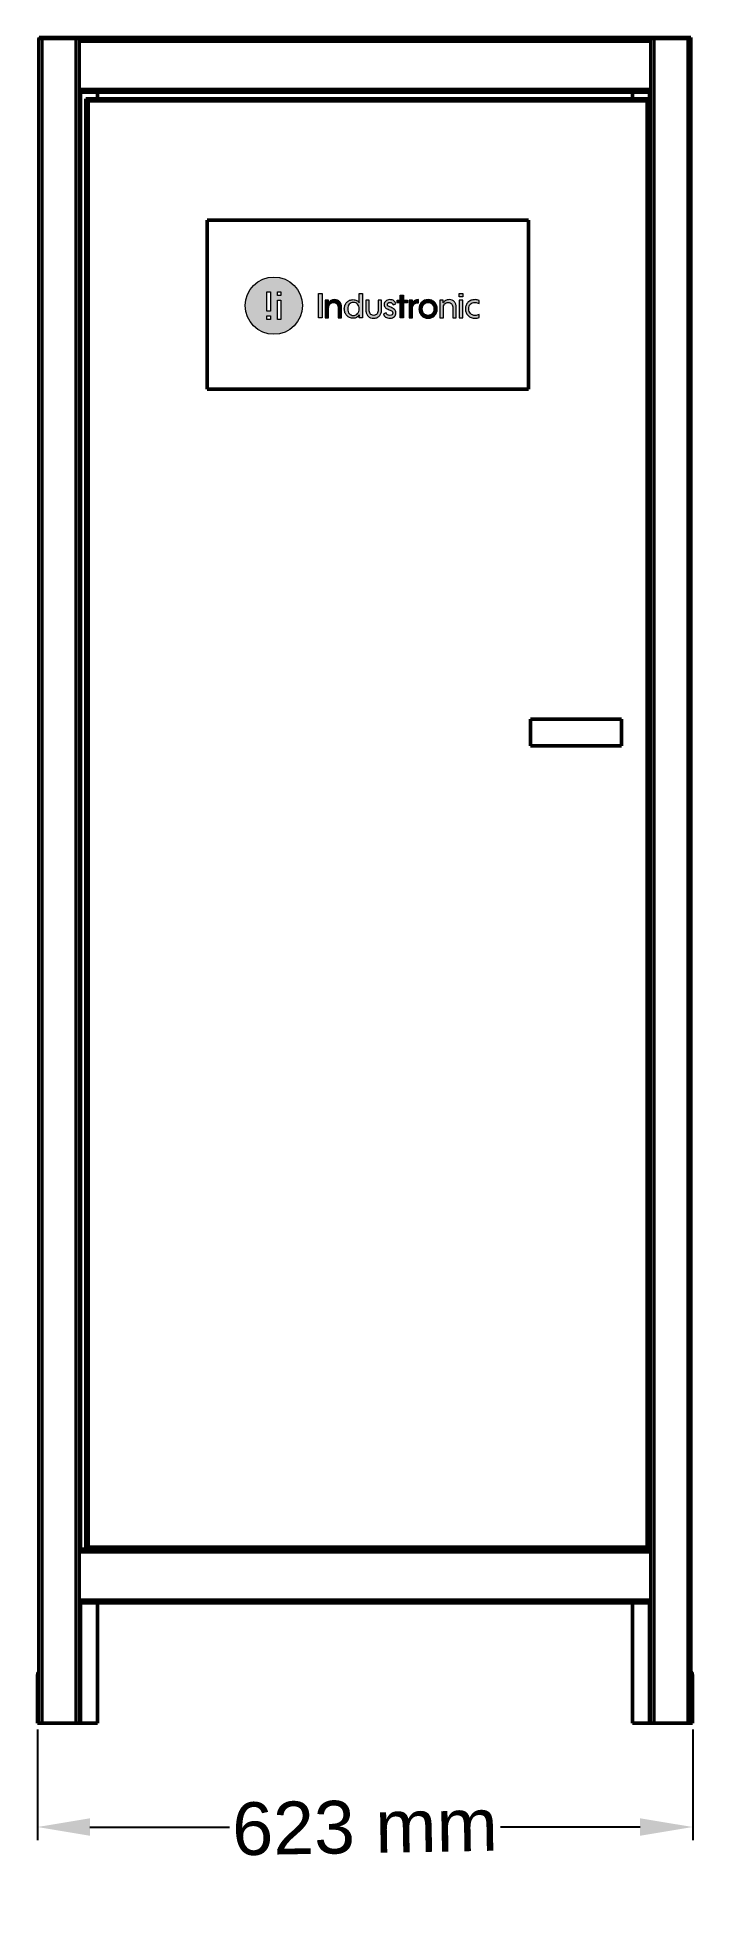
# Model space of a CAD drawing. Header units: millimetres. Extents: x 0 to 62, y -17 to 160.
import ezdxf

# ---------------------------------------------------------------- set-up
doc = ezdxf.new("R2010")
doc.units = ezdxf.units.MM
doc.layers.add('Visible (ANSI)', color=7, linetype='Continuous', lineweight=50)
doc.layers.add('Visible Narrow (ANSI)', color=7, linetype='Continuous', lineweight=35)
doc.styles.get("Standard").update_dxf_attribs({"font": 'arial.ttf'})
doc.dimstyles.new('ISO-25', dxfattribs={"dimtxt": 2.5, "dimasz": 2.5, "dimexe": 1.25, "dimexo": 0.625, "dimtad": 1, "dimtxsty": 'Standard', "dimcen": 2.5, "dimadec": 0, "dimazin": 0, "dimtfac": 1, "dimtmove": 0, "dimatfit": 3, "dimfxl": 1, "dimarcsym": 0})

msp = doc.modelspace()

# ---------------------------------------------------------------- blocks, each defined once
blk = doc.blocks.new('*D3')
at = {"color": 0, "lineweight": -2, "transparency": 16777216}
for p, q in [((0, -0.62), (0, -11.12)), ((62.27, -0.62), (62.27, -11.12)), ((5, -9.87), (18.25, -9.87)), ((57.27, -9.87), (44.02, -9.87))]:
    blk.add_line(p, q, dxfattribs=at)
at = {"color": 0, "transparency": 16777216}
for points in [[(5, -9.04), (5, -10.7), (0, -9.87)], [(57.27, -9.04), (57.27, -10.7), (62.27, -9.87)]]:
    blk.add_solid(points, dxfattribs=at)
at = {"layer": 'Defpoints', "color": 0, "transparency": 16777216}
for p in [(0, 0), (62.27, 0), (62.27, -9.87)]:
    blk.add_point(p, dxfattribs=at)
at = {"color": 0, "transparency": 16777216, "insert": (31.13, -9.87), "char_height": 5, "attachment_point": 5, "rotation": 1}
blk.add_mtext('623 mm', dxfattribs=at)

# ---------------------------------------------------------------- dimensions: what is measured, and where the dimension line sits
dim = msp.add_linear_dim(base=(62.267, -9.871), p1=(0, 0), p2=(62.267, 0), text='623 mm', dimstyle='ISO-25', override={"dimtxt": 5, "dimasz": 5, "dimdle": 1})
dim.commit()
dim.dimension.update_dxf_attribs({"geometry": '*D3', "text_midpoint": (31.134, -9.871), "text_rotation": 1})

# ---------------------------------------------------------------- hatches: boundary and pattern name
at = {"linetype": 'ByBlock', "lineweight": 18}
h = msp.add_hatch(color=0, dxfattribs=at)
h.dxf.hatch_style = 1
edge = h.paths.add_edge_path()
edge.add_spline(control_points=[(22.475, 137.255), (20.975, 137.255), (19.759, 136.039), (19.759, 134.538), (19.759, 133.038), (20.975, 131.821), (22.475, 131.821), (23.977, 131.821), (25.193, 133.038), (25.193, 134.538), (25.193, 136.039), (23.977, 137.255), (22.475, 137.255)], knot_values=[0, 0, 0, 0, 1, 1, 1, 2, 2, 2, 3, 3, 3, 4, 4, 4, 4], degree=3, periodic=0)
h.paths.add_polyline_path([(23.134, 135.515), (22.805, 135.515), (22.805, 135.844), (23.134, 135.844)], flags=16)
h.paths.add_polyline_path([(23.134, 133.232), (22.805, 133.232), (22.805, 135.071), (23.134, 135.071)], flags=16)
h.paths.add_polyline_path([(22.148, 134.005), (21.819, 134.005), (21.819, 135.844), (22.148, 135.844)], flags=16)
h.paths.add_polyline_path([(22.148, 133.232), (21.819, 133.232), (21.819, 133.561), (22.148, 133.561)], flags=16)
h = msp.add_hatch(color=0, dxfattribs=at)
h.dxf.hatch_style = 1
h.paths.add_polyline_path([(26.719, 133.376), (27.049, 133.376), (27.049, 135.701), (26.719, 135.701)])
h = msp.add_hatch(color=0, dxfattribs=at)
h.dxf.hatch_style = 1
edge = h.paths.add_edge_path()
edge.add_spline(control_points=[(27.681, 133.987), (27.681, 134.144), (27.681, 134.27), (27.681, 134.27), (27.681, 134.449), (27.72, 134.588), (27.796, 134.688)], knot_values=[17, 17, 17, 17, 17.3750225, 17.3750225, 17.3750225, 18.3750225, 18.3750225, 18.3750225, 18.3750225], degree=3, periodic=0)
edge.add_spline(control_points=[(27.796, 134.688), (27.872, 134.789), (27.987, 134.839), (28.14, 134.839)], knot_values=[16, 16, 16, 16, 17, 17, 17, 17], degree=3, periodic=0)
edge.add_spline(control_points=[(28.14, 134.839), (28.22, 134.839), (28.287, 134.824), (28.342, 134.797)], knot_values=[15, 15, 15, 15, 16, 16, 16, 16], degree=3, periodic=0)
edge.add_spline(control_points=[(28.342, 134.797), (28.397, 134.768), (28.441, 134.73), (28.476, 134.682)], knot_values=[14, 14, 14, 14, 15, 15, 15, 15], degree=3, periodic=0)
edge.add_spline(control_points=[(28.476, 134.682), (28.511, 134.633), (28.536, 134.577), (28.552, 134.512)], knot_values=[13, 13, 13, 13, 14, 14, 14, 14], degree=3, periodic=0)
edge.add_spline(control_points=[(28.552, 134.512), (28.568, 134.448), (28.576, 134.378), (28.576, 134.305)], knot_values=[12, 12, 12, 12, 13, 13, 13, 13], degree=3, periodic=0)
edge.add_spline(control_points=[(28.576, 134.305), (28.576, 134.305), (28.576, 133.375), (28.576, 133.375), (28.576, 133.375), (28.576, 133.375), (28.576, 133.375)], knot_values=[10.99999, 10.99999, 10.99999, 10.99999, 11.99999, 11.99999, 11.99999, 12, 12, 12, 12], degree=3, periodic=0)
edge.add_spline(control_points=[(28.576, 133.375), (28.576, 133.375), (28.896, 133.375), (28.896, 133.375)], knot_values=[10.00001, 10.00001, 10.00001, 10.00001, 10.99999, 10.99999, 10.99999, 10.99999], degree=3, periodic=0)
edge.add_spline(control_points=[(28.896, 133.375), (28.896, 133.375), (28.896, 134.37), (28.896, 134.37)], knot_values=[9.00001, 9.00001, 9.00001, 9.00001, 9.99999, 9.99999, 9.99999, 9.99999], degree=3, periodic=0)
edge.add_spline(control_points=[(28.896, 134.37), (28.896, 134.476), (28.883, 134.574), (28.857, 134.664)], knot_values=[8, 8, 8, 8, 9, 9, 9, 9], degree=3, periodic=0)
edge.add_spline(control_points=[(28.857, 134.664), (28.831, 134.754), (28.791, 134.833), (28.737, 134.898)], knot_values=[7, 7, 7, 7, 8, 8, 8, 8], degree=3, periodic=0)
edge.add_spline(control_points=[(28.737, 134.898), (28.684, 134.964), (28.615, 135.015), (28.532, 135.052)], knot_values=[6, 6, 6, 6, 7, 7, 7, 7], degree=3, periodic=0)
edge.add_spline(control_points=[(28.532, 135.052), (28.449, 135.088), (28.352, 135.107), (28.24, 135.107)], knot_values=[5, 5, 5, 5, 6, 6, 6, 6], degree=3, periodic=0)
edge.add_spline(control_points=[(28.24, 135.107), (28.102, 135.107), (27.989, 135.08), (27.901, 135.029)], knot_values=[4, 4, 4, 4, 5, 5, 5, 5], degree=3, periodic=0)
edge.add_spline(control_points=[(27.901, 135.029), (27.813, 134.977), (27.741, 134.907), (27.685, 134.816)], knot_values=[3, 3, 3, 3, 4, 4, 4, 4], degree=3, periodic=0)
edge.add_spline(control_points=[(27.675, 134.816), (27.675, 134.816), (27.675, 135.071), (27.675, 135.071), (27.675, 135.071), (27.675, 135.071), (27.675, 135.071)], knot_values=[0.99999, 0.99999, 0.99999, 0.99999, 1.99998, 1.99998, 1.99998, 1.99999, 1.99999, 1.99999, 1.99999], degree=3, periodic=0)
edge.add_spline(control_points=[(27.675, 135.071), (27.675, 135.071), (27.361, 135.071), (27.361, 135.071)], knot_values=[0.00001, 0.00001, 0.00001, 0.00001, 0.99999, 0.99999, 0.99999, 0.99999], degree=3, periodic=0)
edge.add_spline(control_points=[(27.361, 135.071), (27.361, 135.071), (27.361, 134.833), (27.361, 134.535)], knot_values=[20.6249775, 20.6249775, 20.6249775, 20.6249775, 21, 21, 21, 21], degree=3, periodic=0)
edge.add_spline(control_points=[(27.361, 134.535), (27.361, 134.237), (27.361, 133.879), (27.361, 133.64)], knot_values=[20.249985, 20.249985, 20.249985, 20.249985, 20.6249775, 20.6249775, 20.6249775, 20.6249775], degree=3, periodic=0)
edge.add_spline(control_points=[(27.361, 133.64), (27.361, 133.581), (27.361, 133.529), (27.361, 133.487)], knot_values=[20.1562369, 20.1562369, 20.1562369, 20.1562369, 20.249985, 20.249985, 20.249985, 20.249985], degree=3, periodic=0)
edge.add_spline(control_points=[(27.361, 133.487), (27.361, 133.445), (27.361, 133.413), (27.361, 133.394)], knot_values=[20.0624887, 20.0624887, 20.0624887, 20.0624887, 20.1562369, 20.1562369, 20.1562369, 20.1562369], degree=3, periodic=0)
edge.add_spline(control_points=[(27.361, 133.375), (27.361, 133.375), (27.361, 133.375), (27.361, 133.375), (27.361, 133.375), (27.361, 133.375), (27.361, 133.375)], knot_values=[19.9980369, 19.9980369, 19.9980369, 19.9980369, 20.0004682, 20.0004682, 20.0004682, 20.0024314, 20.0024314, 20.0024314, 20.0024314], degree=3, periodic=0)
edge.add_spline(control_points=[(27.375, 133.375), (27.388, 133.375), (27.41, 133.375), (27.435, 133.375)], knot_values=[19.6874962, 19.6874962, 19.6874962, 19.6874962, 19.8749925, 19.8749925, 19.8749925, 19.8749925], degree=3, periodic=0)
edge.add_spline(control_points=[(27.435, 133.375), (27.461, 133.375), (27.491, 133.375), (27.521, 133.375)], knot_values=[19.5, 19.5, 19.5, 19.5, 19.6874962, 19.6874962, 19.6874962, 19.6874962], degree=3, periodic=0)
edge.add_spline(control_points=[(27.521, 133.375), (27.551, 133.375), (27.581, 133.375), (27.607, 133.375)], knot_values=[19.3125038, 19.3125038, 19.3125038, 19.3125038, 19.5, 19.5, 19.5, 19.5], degree=3, periodic=0)
edge.add_spline(control_points=[(27.607, 133.375), (27.633, 133.375), (27.655, 133.375), (27.668, 133.375)], knot_values=[19.1250075, 19.1250075, 19.1250075, 19.1250075, 19.3125038, 19.3125038, 19.3125038, 19.3125038], degree=3, periodic=0)
edge.add_spline(control_points=[(27.681, 133.375), (27.681, 133.375), (27.681, 133.375), (27.681, 133.375), (27.681, 133.375), (27.681, 133.375), (27.681, 133.375)], knot_values=[18.9990334, 18.9990334, 18.9990334, 18.9990334, 19.0039261, 19.0039261, 19.0039261, 19.0048927, 19.0048927, 19.0048927, 19.0048927], degree=3, periodic=0)
edge.add_spline(control_points=[(27.681, 133.385), (27.681, 133.395), (27.681, 133.412), (27.681, 133.434)], knot_values=[18.8437631, 18.8437631, 18.8437631, 18.8437631, 18.9375112, 18.9375112, 18.9375112, 18.9375112], degree=3, periodic=0)
edge.add_spline(control_points=[(27.681, 133.434), (27.681, 133.456), (27.681, 133.484), (27.681, 133.515)], knot_values=[18.750015, 18.750015, 18.750015, 18.750015, 18.8437631, 18.8437631, 18.8437631, 18.8437631], degree=3, periodic=0)
edge.add_spline(control_points=[(27.681, 133.515), (27.681, 133.641), (27.681, 133.83), (27.681, 133.987)], knot_values=[18.3750225, 18.3750225, 18.3750225, 18.3750225, 18.750015, 18.750015, 18.750015, 18.750015], degree=3, periodic=0)
h = msp.add_hatch(color=0, dxfattribs=at)
h.dxf.hatch_style = 1
edge = h.paths.add_edge_path()
edge.add_spline(control_points=[(30.908, 133.375), (30.908, 133.375), (30.908, 135.701), (30.908, 135.701)], knot_values=[16, 16, 16, 16, 17, 17, 17, 17], degree=3, periodic=0)
edge.add_spline(control_points=[(30.908, 135.701), (30.908, 135.701), (30.588, 135.701), (30.588, 135.701)], knot_values=[15.00001, 15.00001, 15.00001, 15.00001, 16, 16, 16, 16], degree=3, periodic=0)
edge.add_spline(control_points=[(30.588, 135.701), (30.588, 135.701), (30.588, 134.965), (30.588, 134.835)], knot_values=[14.0882234, 14.0882234, 14.0882234, 14.0882234, 14.99999, 14.99999, 14.99999, 14.99999], degree=3, periodic=0)
edge.add_spline(control_points=[(30.588, 134.835), (30.588, 134.822), (30.588, 134.815), (30.588, 134.815)], knot_values=[14.00001, 14.00001, 14.00001, 14.00001, 14.0882234, 14.0882234, 14.0882234, 14.0882234], degree=3, periodic=0)
edge.add_line((30.588, 134.815), (30.579, 134.815))
edge.add_spline(control_points=[(30.579, 134.815), (30.516, 134.913), (30.435, 134.986), (30.335, 135.034)], knot_values=[12, 12, 12, 12, 13, 13, 13, 13], degree=3, periodic=0)
edge.add_spline(control_points=[(30.335, 135.034), (30.235, 135.082), (30.124, 135.106), (30.004, 135.106)], knot_values=[11, 11, 11, 11, 12, 12, 12, 12], degree=3, periodic=0)
edge.add_spline(control_points=[(30.004, 135.106), (29.885, 135.106), (29.775, 135.084), (29.672, 135.041)], knot_values=[10, 10, 10, 10, 11, 11, 11, 11], degree=3, periodic=0)
edge.add_spline(control_points=[(29.672, 135.041), (29.571, 134.996), (29.482, 134.936), (29.408, 134.858)], knot_values=[9, 9, 9, 9, 10, 10, 10, 10], degree=3, periodic=0)
edge.add_spline(control_points=[(29.408, 134.858), (29.333, 134.78), (29.275, 134.688), (29.231, 134.581)], knot_values=[8, 8, 8, 8, 9, 9, 9, 9], degree=3, periodic=0)
edge.add_spline(control_points=[(29.231, 134.581), (29.189, 134.473), (29.167, 134.354), (29.167, 134.224)], knot_values=[7, 7, 7, 7, 8, 8, 8, 8], degree=3, periodic=0)
edge.add_spline(control_points=[(29.167, 134.224), (29.167, 134.096), (29.189, 133.976), (29.231, 133.868)], knot_values=[6, 6, 6, 6, 7, 7, 7, 7], degree=3, periodic=0)
edge.add_spline(control_points=[(29.231, 133.868), (29.275, 133.759), (29.334, 133.665), (29.409, 133.589)], knot_values=[5, 5, 5, 5, 6, 6, 6, 6], degree=3, periodic=0)
edge.add_spline(control_points=[(29.409, 133.589), (29.485, 133.511), (29.573, 133.45), (29.676, 133.406)], knot_values=[4, 4, 4, 4, 5, 5, 5, 5], degree=3, periodic=0)
edge.add_spline(control_points=[(29.676, 133.406), (29.778, 133.362), (29.888, 133.34), (30.007, 133.34)], knot_values=[3, 3, 3, 3, 4, 4, 4, 4], degree=3, periodic=0)
edge.add_spline(control_points=[(30.007, 133.34), (30.137, 133.34), (30.247, 133.367), (30.339, 133.42)], knot_values=[2, 2, 2, 2, 3, 3, 3, 3], degree=3, periodic=0)
edge.add_spline(control_points=[(30.339, 133.42), (30.432, 133.474), (30.513, 133.555), (30.582, 133.662)], knot_values=[1, 1, 1, 1, 2, 2, 2, 2], degree=3, periodic=0)
edge.add_line((30.582, 133.662), (30.591, 133.662))
edge.add_line((30.591, 133.662), (30.591, 133.521))
edge.add_spline(control_points=[(30.591, 133.584), (30.591, 133.499), (30.591, 133.375), (30.591, 133.375)], knot_values=[18.000018, 18.000018, 18.000018, 18.000018, 18.6573599, 18.6573599, 18.6573599, 18.6573599], degree=3, periodic=0)
edge.add_spline(control_points=[(30.591, 133.375), (30.591, 133.375), (30.908, 133.375), (30.908, 133.375)], knot_values=[17, 17, 17, 17, 17.999982, 17.999982, 17.999982, 17.999982], degree=3, periodic=0)
edge = h.paths.add_edge_path(flags=16)
edge.add_spline(control_points=[(30.547, 134.472), (30.574, 134.397), (30.588, 134.315), (30.588, 134.224), (30.588, 134.134), (30.574, 134.052), (30.547, 133.976)], knot_values=[3, 3, 3, 3, 4, 4, 4, 5, 5, 5, 5], degree=3, periodic=0)
edge.add_spline(control_points=[(30.547, 133.976), (30.518, 133.9), (30.479, 133.835), (30.43, 133.781)], knot_values=[2, 2, 2, 2, 3, 3, 3, 3], degree=3, periodic=0)
edge.add_spline(control_points=[(30.43, 133.781), (30.381, 133.726), (30.322, 133.683), (30.255, 133.652)], knot_values=[1, 1, 1, 1, 2, 2, 2, 2], degree=3, periodic=0)
edge.add_spline(control_points=[(30.255, 133.652), (30.189, 133.62), (30.116, 133.605), (30.036, 133.605)], knot_values=[0, 0, 0, 0, 1, 1, 1, 1], degree=3, periodic=0)
edge.add_spline(control_points=[(30.036, 133.605), (29.958, 133.605), (29.886, 133.62), (29.818, 133.652)], knot_values=[15, 15, 15, 15, 16, 16, 16, 16], degree=3, periodic=0)
edge.add_spline(control_points=[(29.818, 133.652), (29.75, 133.683), (29.692, 133.726), (29.644, 133.781)], knot_values=[14, 14, 14, 14, 15, 15, 15, 15], degree=3, periodic=0)
edge.add_spline(control_points=[(29.644, 133.781), (29.595, 133.835), (29.557, 133.9), (29.528, 133.976)], knot_values=[13, 13, 13, 13, 14, 14, 14, 14], degree=3, periodic=0)
edge.add_spline(control_points=[(29.528, 133.976), (29.501, 134.052), (29.487, 134.134), (29.487, 134.224), (29.487, 134.315), (29.501, 134.397), (29.528, 134.472)], knot_values=[11, 11, 11, 11, 12, 12, 12, 13, 13, 13, 13], degree=3, periodic=0)
edge.add_spline(control_points=[(29.528, 134.472), (29.557, 134.546), (29.595, 134.611), (29.644, 134.665)], knot_values=[10, 10, 10, 10, 11, 11, 11, 11], degree=3, periodic=0)
edge.add_spline(control_points=[(29.644, 134.665), (29.692, 134.721), (29.75, 134.763), (29.818, 134.793)], knot_values=[9, 9, 9, 9, 10, 10, 10, 10], degree=3, periodic=0)
edge.add_spline(control_points=[(29.818, 134.793), (29.886, 134.824), (29.958, 134.838), (30.036, 134.838)], knot_values=[8, 8, 8, 8, 9, 9, 9, 9], degree=3, periodic=0)
edge.add_spline(control_points=[(30.036, 134.838), (30.116, 134.838), (30.189, 134.824), (30.255, 134.793)], knot_values=[7, 7, 7, 7, 8, 8, 8, 8], degree=3, periodic=0)
edge.add_spline(control_points=[(30.255, 134.793), (30.322, 134.763), (30.381, 134.721), (30.43, 134.665)], knot_values=[6, 6, 6, 6, 7, 7, 7, 7], degree=3, periodic=0)
edge.add_spline(control_points=[(30.43, 134.665), (30.479, 134.611), (30.518, 134.546), (30.547, 134.472)], knot_values=[5, 5, 5, 5, 6, 6, 6, 6], degree=3, periodic=0)
h = msp.add_hatch(color=0, dxfattribs=at)
h.dxf.hatch_style = 1
edge = h.paths.add_edge_path()
edge.add_spline(control_points=[(32.956, 134.651), (32.956, 134.58), (32.968, 134.519), (32.991, 134.469)], knot_values=[11, 11, 11, 11, 12, 12, 12, 12], degree=3, periodic=0)
edge.add_spline(control_points=[(32.991, 134.469), (33.016, 134.418), (33.048, 134.374), (33.09, 134.334)], knot_values=[10, 10, 10, 10, 11, 11, 11, 11], degree=3, periodic=0)
edge.add_spline(control_points=[(33.09, 134.334), (33.132, 134.295), (33.182, 134.262), (33.24, 134.233)], knot_values=[9, 9, 9, 9, 10, 10, 10, 10], degree=3, periodic=0)
edge.add_spline(control_points=[(33.24, 134.233), (33.298, 134.204), (33.361, 134.177), (33.428, 134.15)], knot_values=[8, 8, 8, 8, 9, 9, 9, 9], degree=3, periodic=0)
edge.add_spline(control_points=[(33.428, 134.15), (33.492, 134.125), (33.547, 134.1), (33.592, 134.076)], knot_values=[7, 7, 7, 7, 8, 8, 8, 8], degree=3, periodic=0)
edge.add_spline(control_points=[(33.592, 134.076), (33.638, 134.052), (33.674, 134.028), (33.7, 134.003)], knot_values=[6, 6, 6, 6, 7, 7, 7, 7], degree=3, periodic=0)
edge.add_spline(control_points=[(33.7, 134.003), (33.727, 133.978), (33.747, 133.951), (33.758, 133.921)], knot_values=[5, 5, 5, 5, 6, 6, 6, 6], degree=3, periodic=0)
edge.add_spline(control_points=[(33.758, 133.921), (33.77, 133.891), (33.777, 133.857), (33.777, 133.818)], knot_values=[4, 4, 4, 4, 5, 5, 5, 5], degree=3, periodic=0)
edge.add_spline(control_points=[(33.777, 133.818), (33.777, 133.751), (33.751, 133.7), (33.7, 133.664)], knot_values=[3, 3, 3, 3, 4, 4, 4, 4], degree=3, periodic=0)
edge.add_spline(control_points=[(33.7, 133.664), (33.65, 133.629), (33.586, 133.61), (33.508, 133.608)], knot_values=[2, 2, 2, 2, 3, 3, 3, 3], degree=3, periodic=0)
edge.add_spline(control_points=[(33.508, 133.608), (33.403, 133.608), (33.322, 133.629), (33.266, 133.671)], knot_values=[1, 1, 1, 1, 2, 2, 2, 2], degree=3, periodic=0)
edge.add_spline(control_points=[(33.266, 133.671), (33.21, 133.713), (33.167, 133.774), (33.137, 133.853)], knot_values=[0, 0, 0, 0, 1, 1, 1, 1], degree=3, periodic=0)
edge.add_spline(control_points=[(33.137, 133.853), (33.137, 133.853), (32.882, 133.753), (32.882, 133.753)], knot_values=[34.00001, 34.00001, 34.00001, 34.00001, 34.99999, 34.99999, 34.99999, 34.99999], degree=3, periodic=0)
edge.add_spline(control_points=[(32.882, 133.753), (32.914, 133.624), (32.986, 133.523), (33.096, 133.449)], knot_values=[33, 33, 33, 33, 34, 34, 34, 34], degree=3, periodic=0)
edge.add_spline(control_points=[(33.096, 133.449), (33.208, 133.376), (33.343, 133.34), (33.502, 133.34)], knot_values=[32, 32, 32, 32, 33, 33, 33, 33], degree=3, periodic=0)
edge.add_spline(control_points=[(33.502, 133.34), (33.599, 133.34), (33.683, 133.355), (33.755, 133.385)], knot_values=[31, 31, 31, 31, 32, 32, 32, 32], degree=3, periodic=0)
edge.add_spline(control_points=[(33.755, 133.385), (33.827, 133.415), (33.887, 133.454), (33.934, 133.501)], knot_values=[30, 30, 30, 30, 31, 31, 31, 31], degree=3, periodic=0)
edge.add_spline(control_points=[(33.934, 133.501), (33.982, 133.549), (34.018, 133.602), (34.041, 133.659)], knot_values=[29, 29, 29, 29, 30, 30, 30, 30], degree=3, periodic=0)
edge.add_spline(control_points=[(34.041, 133.659), (34.064, 133.718), (34.077, 133.775), (34.077, 133.831)], knot_values=[28, 28, 28, 28, 29, 29, 29, 29], degree=3, periodic=0)
edge.add_spline(control_points=[(34.077, 133.831), (34.077, 133.909), (34.064, 133.975), (34.038, 134.029)], knot_values=[27, 27, 27, 27, 28, 28, 28, 28], degree=3, periodic=0)
edge.add_spline(control_points=[(34.038, 134.029), (34.012, 134.085), (33.977, 134.133), (33.931, 134.175)], knot_values=[26, 26, 26, 26, 27, 27, 27, 27], degree=3, periodic=0)
edge.add_spline(control_points=[(33.931, 134.175), (33.886, 134.217), (33.833, 134.253), (33.771, 134.285)], knot_values=[25, 25, 25, 25, 26, 26, 26, 26], degree=3, periodic=0)
edge.add_spline(control_points=[(33.771, 134.285), (33.71, 134.316), (33.644, 134.346), (33.573, 134.377)], knot_values=[24, 24, 24, 24, 25, 25, 25, 25], degree=3, periodic=0)
edge.add_spline(control_points=[(33.573, 134.377), (33.463, 134.423), (33.383, 134.465), (33.334, 134.501)], knot_values=[23, 23, 23, 23, 24, 24, 24, 24], degree=3, periodic=0)
edge.add_spline(control_points=[(33.334, 134.501), (33.284, 134.537), (33.259, 134.587), (33.259, 134.654)], knot_values=[22, 22, 22, 22, 23, 23, 23, 23], degree=3, periodic=0)
edge.add_spline(control_points=[(33.259, 134.654), (33.259, 134.704), (33.279, 134.747), (33.319, 134.784)], knot_values=[21, 21, 21, 21, 22, 22, 22, 22], degree=3, periodic=0)
edge.add_spline(control_points=[(33.319, 134.784), (33.359, 134.821), (33.417, 134.838), (33.492, 134.838)], knot_values=[20, 20, 20, 20, 21, 21, 21, 21], degree=3, periodic=0)
edge.add_spline(control_points=[(33.492, 134.838), (33.66, 134.838), (33.763, 134.763), (33.802, 134.612)], knot_values=[19, 19, 19, 19, 20, 20, 20, 20], degree=3, periodic=0)
edge.add_spline(control_points=[(33.802, 134.612), (33.802, 134.612), (34.054, 134.699), (34.054, 134.699)], knot_values=[18.00001, 18.00001, 18.00001, 18.00001, 19, 19, 19, 19], degree=3, periodic=0)
edge.add_spline(control_points=[(34.054, 134.699), (34.03, 134.829), (33.97, 134.929), (33.873, 134.999)], knot_values=[17, 17, 17, 17, 18, 18, 18, 18], degree=3, periodic=0)
edge.add_spline(control_points=[(33.873, 134.999), (33.777, 135.071), (33.647, 135.106), (33.486, 135.106)], knot_values=[16, 16, 16, 16, 17, 17, 17, 17], degree=3, periodic=0)
edge.add_spline(control_points=[(33.486, 135.106), (33.404, 135.106), (33.331, 135.094), (33.266, 135.07)], knot_values=[15, 15, 15, 15, 16, 16, 16, 16], degree=3, periodic=0)
edge.add_spline(control_points=[(33.266, 135.07), (33.201, 135.045), (33.146, 135.011), (33.099, 134.971)], knot_values=[14, 14, 14, 14, 15, 15, 15, 15], degree=3, periodic=0)
edge.add_spline(control_points=[(33.099, 134.971), (33.054, 134.93), (33.018, 134.882), (32.993, 134.825)], knot_values=[13, 13, 13, 13, 14, 14, 14, 14], degree=3, periodic=0)
edge.add_spline(control_points=[(32.993, 134.825), (32.968, 134.77), (32.956, 134.711), (32.956, 134.651)], knot_values=[12, 12, 12, 12, 13, 13, 13, 13], degree=3, periodic=0)
edge = h.paths.add_edge_path()
edge.add_spline(control_points=[(32.381, 135.071), (32.381, 135.071), (32.381, 134.141), (32.381, 134.141)], knot_values=[10.00001, 10.00001, 10.00001, 10.00001, 10.99999, 10.99999, 10.99999, 10.99999], degree=3, periodic=0)
edge.add_spline(control_points=[(32.381, 134.141), (32.381, 134.068), (32.373, 133.998), (32.356, 133.934)], knot_values=[9, 9, 9, 9, 10, 10, 10, 10], degree=3, periodic=0)
edge.add_spline(control_points=[(32.356, 133.934), (32.338, 133.869), (32.313, 133.813), (32.278, 133.765)], knot_values=[8, 8, 8, 8, 9, 9, 9, 9], degree=3, periodic=0)
edge.add_spline(control_points=[(32.278, 133.765), (32.244, 133.716), (32.2, 133.677), (32.147, 133.65)], knot_values=[7, 7, 7, 7, 8, 8, 8, 8], degree=3, periodic=0)
edge.add_spline(control_points=[(32.147, 133.65), (32.095, 133.622), (32.031, 133.608), (31.958, 133.608)], knot_values=[6, 6, 6, 6, 7, 7, 7, 7], degree=3, periodic=0)
edge.add_spline(control_points=[(31.958, 133.608), (31.886, 133.608), (31.822, 133.622), (31.769, 133.65)], knot_values=[5, 5, 5, 5, 6, 6, 6, 6], degree=3, periodic=0)
edge.add_spline(control_points=[(31.769, 133.65), (31.717, 133.677), (31.673, 133.716), (31.639, 133.765)], knot_values=[4, 4, 4, 4, 5, 5, 5, 5], degree=3, periodic=0)
edge.add_spline(control_points=[(31.639, 133.765), (31.604, 133.813), (31.578, 133.869), (31.561, 133.934)], knot_values=[3, 3, 3, 3, 4, 4, 4, 4], degree=3, periodic=0)
edge.add_spline(control_points=[(31.561, 133.934), (31.544, 133.998), (31.536, 134.068), (31.536, 134.141)], knot_values=[2, 2, 2, 2, 3, 3, 3, 3], degree=3, periodic=0)
edge.add_spline(control_points=[(31.536, 134.141), (31.536, 134.141), (31.536, 135.071), (31.536, 135.071), (31.536, 135.071), (31.536, 135.071), (31.536, 135.071)], knot_values=[0.99999, 0.99999, 0.99999, 0.99999, 1.99999, 1.99999, 1.99999, 2, 2, 2, 2], degree=3, periodic=0)
edge.add_spline(control_points=[(31.536, 135.071), (31.536, 135.071), (31.216, 135.071), (31.216, 135.071)], knot_values=[0.00001, 0.00001, 0.00001, 0.00001, 0.99999, 0.99999, 0.99999, 0.99999], degree=3, periodic=0)
edge.add_spline(control_points=[(31.216, 135.071), (31.216, 135.071), (31.216, 134.092), (31.216, 134.092)], knot_values=[21.00001, 21.00001, 21.00001, 21.00001, 21.99999, 21.99999, 21.99999, 21.99999], degree=3, periodic=0)
edge.add_spline(control_points=[(31.216, 134.092), (31.216, 133.978), (31.234, 133.875), (31.27, 133.784)], knot_values=[20, 20, 20, 20, 21, 21, 21, 21], degree=3, periodic=0)
edge.add_spline(control_points=[(31.27, 133.784), (31.307, 133.692), (31.358, 133.613), (31.424, 133.546)], knot_values=[19, 19, 19, 19, 20, 20, 20, 20], degree=3, periodic=0)
edge.add_spline(control_points=[(31.424, 133.546), (31.489, 133.48), (31.568, 133.429), (31.658, 133.393)], knot_values=[18, 18, 18, 18, 19, 19, 19, 19], degree=3, periodic=0)
edge.add_spline(control_points=[(31.658, 133.393), (31.749, 133.358), (31.847, 133.34), (31.955, 133.34)], knot_values=[17, 17, 17, 17, 18, 18, 18, 18], degree=3, periodic=0)
edge.add_spline(control_points=[(31.955, 133.34), (32.065, 133.34), (32.165, 133.358), (32.256, 133.395)], knot_values=[16, 16, 16, 16, 17, 17, 17, 17], degree=3, periodic=0)
edge.add_spline(control_points=[(32.256, 133.395), (32.346, 133.431), (32.424, 133.483), (32.492, 133.55)], knot_values=[15, 15, 15, 15, 16, 16, 16, 16], degree=3, periodic=0)
edge.add_spline(control_points=[(32.492, 133.55), (32.558, 133.616), (32.61, 133.696), (32.646, 133.788)], knot_values=[14, 14, 14, 14, 15, 15, 15, 15], degree=3, periodic=0)
edge.add_spline(control_points=[(32.646, 133.788), (32.683, 133.881), (32.701, 133.985), (32.701, 134.099)], knot_values=[13, 13, 13, 13, 14, 14, 14, 14], degree=3, periodic=0)
edge.add_spline(control_points=[(32.701, 134.099), (32.701, 134.099), (32.701, 135.071), (32.701, 135.071), (32.701, 135.071), (32.701, 135.071), (32.701, 135.071)], knot_values=[11.99999, 11.99999, 11.99999, 11.99999, 12.99999, 12.99999, 12.99999, 13, 13, 13, 13], degree=3, periodic=0)
edge.add_spline(control_points=[(32.701, 135.071), (32.701, 135.071), (32.381, 135.071), (32.381, 135.071)], knot_values=[11.00001, 11.00001, 11.00001, 11.00001, 11.99999, 11.99999, 11.99999, 11.99999], degree=3, periodic=0)
h = msp.add_hatch(color=0, dxfattribs=at)
h.dxf.hatch_style = 1
h.paths.add_polyline_path([(34.795, 134.819), (35.17, 134.819), (35.17, 135.071), (34.795, 135.071), (34.795, 135.545), (34.475, 135.545), (34.475, 135.071), (34.201, 135.071), (34.201, 134.819), (34.475, 134.819), (34.475, 133.375), (34.795, 133.375)])
h = msp.add_hatch(color=0, dxfattribs=at)
h.dxf.hatch_style = 1
edge = h.paths.add_edge_path()
edge.add_spline(control_points=[(35.335, 135.071), (35.335, 135.071), (35.335, 134.833), (35.335, 134.535)], knot_values=[10.6249775, 10.6249775, 10.6249775, 10.6249775, 11, 11, 11, 11], degree=3, periodic=0)
edge.add_spline(control_points=[(35.335, 134.535), (35.335, 134.237), (35.335, 133.879), (35.335, 133.64)], knot_values=[10.249985, 10.249985, 10.249985, 10.249985, 10.6249775, 10.6249775, 10.6249775, 10.6249775], degree=3, periodic=0)
edge.add_spline(control_points=[(35.335, 133.64), (35.335, 133.581), (35.335, 133.529), (35.335, 133.487)], knot_values=[10.1562369, 10.1562369, 10.1562369, 10.1562369, 10.249985, 10.249985, 10.249985, 10.249985], degree=3, periodic=0)
edge.add_spline(control_points=[(35.335, 133.487), (35.335, 133.445), (35.335, 133.413), (35.335, 133.394)], knot_values=[10.0624887, 10.0624887, 10.0624887, 10.0624887, 10.1562369, 10.1562369, 10.1562369, 10.1562369], degree=3, periodic=0)
edge.add_spline(control_points=[(35.335, 133.375), (35.335, 133.375), (35.335, 133.375), (35.335, 133.375), (35.335, 133.375), (35.335, 133.375), (35.335, 133.375)], knot_values=[9.9980369, 9.9980369, 9.9980369, 9.9980369, 10.0004682, 10.0004682, 10.0004682, 10.0024314, 10.0024314, 10.0024314, 10.0024314], degree=3, periodic=0)
edge.add_spline(control_points=[(35.34, 133.375), (35.343, 133.375), (35.345, 133.375), (35.349, 133.375)], knot_values=[9.8749925, 9.8749925, 9.8749925, 9.8749925, 9.9218666, 9.9218666, 9.9218666, 9.9218666], degree=3, periodic=0)
edge.add_spline(control_points=[(35.349, 133.375), (35.362, 133.375), (35.383, 133.375), (35.409, 133.375)], knot_values=[9.6874963, 9.6874963, 9.6874963, 9.6874963, 9.8749925, 9.8749925, 9.8749925, 9.8749925], degree=3, periodic=0)
edge.add_spline(control_points=[(35.409, 133.375), (35.435, 133.375), (35.465, 133.375), (35.495, 133.375)], knot_values=[9.5, 9.5, 9.5, 9.5, 9.6874962, 9.6874962, 9.6874962, 9.6874962], degree=3, periodic=0)
edge.add_spline(control_points=[(35.495, 133.375), (35.525, 133.375), (35.555, 133.375), (35.58, 133.375)], knot_values=[9.3125037, 9.3125037, 9.3125037, 9.3125037, 9.5, 9.5, 9.5, 9.5], degree=3, periodic=0)
edge.add_spline(control_points=[(35.58, 133.375), (35.606, 133.375), (35.628, 133.375), (35.641, 133.375)], knot_values=[9.1250075, 9.1250075, 9.1250075, 9.1250075, 9.3125037, 9.3125037, 9.3125037, 9.3125037], degree=3, periodic=0)
edge.add_spline(control_points=[(35.654, 133.375), (35.654, 133.375), (35.654, 133.375), (35.654, 133.375), (35.654, 133.375), (35.654, 133.375), (35.654, 133.375)], knot_values=[8.9990334, 8.9990334, 8.9990334, 8.9990334, 9.0039261, 9.0039261, 9.0039261, 9.0048927, 9.0048927, 9.0048927, 9.0048927], degree=3, periodic=0)
edge.add_spline(control_points=[(35.654, 133.385), (35.654, 133.394), (35.654, 133.41), (35.654, 133.431)], knot_values=[8.8437631, 8.8437631, 8.8437631, 8.8437631, 8.9375112, 8.9375112, 8.9375112, 8.9375112], degree=3, periodic=0)
edge.add_spline(control_points=[(35.654, 133.431), (35.654, 133.452), (35.654, 133.478), (35.654, 133.508)], knot_values=[8.750015, 8.750015, 8.750015, 8.750015, 8.8437631, 8.8437631, 8.8437631, 8.8437631], degree=3, periodic=0)
edge.add_spline(control_points=[(35.654, 133.508), (35.654, 133.627), (35.654, 133.807), (35.654, 133.956)], knot_values=[8.3750225, 8.3750225, 8.3750225, 8.3750225, 8.750015, 8.750015, 8.750015, 8.750015], degree=3, periodic=0)
edge.add_spline(control_points=[(35.654, 133.956), (35.654, 134.105), (35.654, 134.224), (35.654, 134.224), (35.654, 134.421), (35.699, 134.567), (35.788, 134.663)], knot_values=[7, 7, 7, 7, 7.3750225, 7.3750225, 7.3750225, 8.3750225, 8.3750225, 8.3750225, 8.3750225], degree=3, periodic=0)
edge.add_spline(control_points=[(35.788, 134.663), (35.877, 134.758), (36.02, 134.806), (36.217, 134.806)], knot_values=[6, 6, 6, 6, 7, 7, 7, 7], degree=3, periodic=0)
edge.add_spline(control_points=[(36.217, 134.806), (36.217, 134.806), (36.217, 135.107), (36.217, 135.107)], knot_values=[5.00001, 5.00001, 5.00001, 5.00001, 6, 6, 6, 6], degree=3, periodic=0)
edge.add_spline(control_points=[(36.217, 135.107), (36.076, 135.107), (35.962, 135.08), (35.874, 135.029)], knot_values=[4, 4, 4, 4, 5, 5, 5, 5], degree=3, periodic=0)
edge.add_spline(control_points=[(35.874, 135.029), (35.786, 134.977), (35.714, 134.904), (35.658, 134.81)], knot_values=[3, 3, 3, 3, 4, 4, 4, 4], degree=3, periodic=0)
edge.add_spline(control_points=[(35.658, 134.81), (35.658, 134.81), (35.648, 134.81), (35.648, 134.81), (35.648, 134.81), (35.648, 134.81), (35.648, 134.81)], knot_values=[1.99999, 1.99999, 1.99999, 1.99999, 2.99999, 2.99999, 2.99999, 3, 3, 3, 3], degree=3, periodic=0)
edge.add_spline(control_points=[(35.648, 134.81), (35.648, 134.81), (35.648, 135.071), (35.648, 135.071), (35.648, 135.071), (35.648, 135.071), (35.648, 135.071)], knot_values=[0.99999, 0.99999, 0.99999, 0.99999, 1.99998, 1.99998, 1.99998, 1.99999, 1.99999, 1.99999, 1.99999], degree=3, periodic=0)
edge.add_spline(control_points=[(35.648, 135.071), (35.648, 135.071), (35.335, 135.071), (35.335, 135.071)], knot_values=[0.00001, 0.00001, 0.00001, 0.00001, 0.99999, 0.99999, 0.99999, 0.99999], degree=3, periodic=0)
h = msp.add_hatch(color=0, dxfattribs=at)
h.dxf.hatch_style = 1
edge = h.paths.add_edge_path()
edge.add_spline(control_points=[(37.13, 133.34), (37.255, 133.34), (37.371, 133.362), (37.478, 133.406)], knot_values=[15, 15, 15, 15, 16, 16, 16, 16], degree=3, periodic=0)
edge.add_spline(control_points=[(37.478, 133.406), (37.584, 133.45), (37.676, 133.512), (37.753, 133.591)], knot_values=[14, 14, 14, 14, 15, 15, 15, 15], degree=3, periodic=0)
edge.add_spline(control_points=[(37.753, 133.591), (37.831, 133.671), (37.892, 133.765), (37.936, 133.873)], knot_values=[13, 13, 13, 13, 14, 14, 14, 14], degree=3, periodic=0)
edge.add_spline(control_points=[(37.936, 133.873), (37.981, 133.98), (38.003, 134.098), (38.003, 134.224)], knot_values=[12, 12, 12, 12, 13, 13, 13, 13], degree=3, periodic=0)
edge.add_spline(control_points=[(38.003, 134.224), (38.003, 134.35), (37.981, 134.466), (37.936, 134.574)], knot_values=[11, 11, 11, 11, 12, 12, 12, 12], degree=3, periodic=0)
edge.add_spline(control_points=[(37.936, 134.574), (37.892, 134.681), (37.831, 134.775), (37.753, 134.854)], knot_values=[10, 10, 10, 10, 11, 11, 11, 11], degree=3, periodic=0)
edge.add_spline(control_points=[(37.753, 134.854), (37.676, 134.934), (37.584, 134.996), (37.478, 135.041)], knot_values=[9, 9, 9, 9, 10, 10, 10, 10], degree=3, periodic=0)
edge.add_spline(control_points=[(37.478, 135.041), (37.371, 135.084), (37.255, 135.106), (37.13, 135.106)], knot_values=[8, 8, 8, 8, 9, 9, 9, 9], degree=3, periodic=0)
edge.add_spline(control_points=[(37.13, 135.106), (37.005, 135.106), (36.89, 135.084), (36.783, 135.041)], knot_values=[7, 7, 7, 7, 8, 8, 8, 8], degree=3, periodic=0)
edge.add_spline(control_points=[(36.783, 135.041), (36.676, 134.996), (36.585, 134.934), (36.507, 134.854)], knot_values=[6, 6, 6, 6, 7, 7, 7, 7], degree=3, periodic=0)
edge.add_spline(control_points=[(36.507, 134.854), (36.429, 134.775), (36.369, 134.681), (36.326, 134.574)], knot_values=[5, 5, 5, 5, 6, 6, 6, 6], degree=3, periodic=0)
edge.add_spline(control_points=[(36.326, 134.574), (36.283, 134.466), (36.262, 134.35), (36.262, 134.224)], knot_values=[4, 4, 4, 4, 5, 5, 5, 5], degree=3, periodic=0)
edge.add_spline(control_points=[(36.262, 134.224), (36.262, 134.098), (36.283, 133.98), (36.326, 133.873)], knot_values=[3, 3, 3, 3, 4, 4, 4, 4], degree=3, periodic=0)
edge.add_spline(control_points=[(36.326, 133.873), (36.369, 133.765), (36.429, 133.671), (36.507, 133.591)], knot_values=[2, 2, 2, 2, 3, 3, 3, 3], degree=3, periodic=0)
edge.add_spline(control_points=[(36.507, 133.591), (36.585, 133.512), (36.676, 133.45), (36.783, 133.406)], knot_values=[1, 1, 1, 1, 2, 2, 2, 2], degree=3, periodic=0)
edge.add_spline(control_points=[(36.783, 133.406), (36.89, 133.362), (37.005, 133.34), (37.13, 133.34)], knot_values=[0, 0, 0, 0, 1, 1, 1, 1], degree=3, periodic=0)
edge = h.paths.add_edge_path(flags=16)
edge.add_spline(control_points=[(37.524, 133.781), (37.474, 133.726), (37.417, 133.683), (37.35, 133.653)], knot_values=[1, 1, 1, 1, 2, 2, 2, 2], degree=3, periodic=0)
edge.add_spline(control_points=[(37.35, 133.653), (37.284, 133.623), (37.21, 133.608), (37.13, 133.608)], knot_values=[0, 0, 0, 0, 1, 1, 1, 1], degree=3, periodic=0)
edge.add_spline(control_points=[(36.912, 133.653), (36.845, 133.683), (36.787, 133.726), (36.738, 133.781)], knot_values=[14, 14, 14, 14, 15, 15, 15, 15], degree=3, periodic=0)
edge.add_spline(control_points=[(36.738, 133.781), (36.69, 133.835), (36.651, 133.9), (36.623, 133.976)], knot_values=[13, 13, 13, 13, 14, 14, 14, 14], degree=3, periodic=0)
edge.add_spline(control_points=[(36.623, 133.976), (36.595, 134.052), (36.581, 134.134), (36.581, 134.224), (36.581, 134.315), (36.595, 134.397), (36.623, 134.472)], knot_values=[11, 11, 11, 11, 12, 12, 12, 13, 13, 13, 13], degree=3, periodic=0)
edge.add_spline(control_points=[(36.738, 134.665), (36.787, 134.721), (36.845, 134.763), (36.912, 134.793)], knot_values=[9, 9, 9, 9, 10, 10, 10, 10], degree=3, periodic=0)
edge.add_spline(control_points=[(36.912, 134.793), (36.98, 134.824), (37.053, 134.838), (37.13, 134.838)], knot_values=[8, 8, 8, 8, 9, 9, 9, 9], degree=3, periodic=0)
edge.add_spline(control_points=[(37.35, 134.793), (37.417, 134.763), (37.474, 134.721), (37.524, 134.665)], knot_values=[6, 6, 6, 6, 7, 7, 7, 7], degree=3, periodic=0)
edge.add_spline(control_points=[(37.524, 134.665), (37.574, 134.611), (37.613, 134.546), (37.641, 134.472)], knot_values=[5, 5, 5, 5, 6, 6, 6, 6], degree=3, periodic=0)
edge.add_spline(control_points=[(37.641, 134.472), (37.669, 134.397), (37.682, 134.315), (37.682, 134.224), (37.682, 134.134), (37.669, 134.052), (37.641, 133.976)], knot_values=[3, 3, 3, 3, 4, 4, 4, 5, 5, 5, 5], degree=3, periodic=0)
h = msp.add_hatch(color=0, dxfattribs=at)
h.dxf.hatch_style = 1
edge = h.paths.add_edge_path()
edge.add_spline(control_points=[(38.258, 134.535), (38.258, 134.237), (38.258, 133.879), (38.258, 133.64)], knot_values=[20.249985, 20.249985, 20.249985, 20.249985, 20.6249775, 20.6249775, 20.6249775, 20.6249775], degree=3, periodic=0)
edge.add_spline(control_points=[(38.258, 133.64), (38.258, 133.581), (38.258, 133.529), (38.258, 133.487)], knot_values=[20.1562369, 20.1562369, 20.1562369, 20.1562369, 20.249985, 20.249985, 20.249985, 20.249985], degree=3, periodic=0)
edge.add_spline(control_points=[(38.258, 133.487), (38.258, 133.445), (38.258, 133.413), (38.258, 133.394)], knot_values=[20.0624887, 20.0624887, 20.0624887, 20.0624887, 20.1562369, 20.1562369, 20.1562369, 20.1562369], degree=3, periodic=0)
edge.add_spline(control_points=[(38.258, 133.375), (38.258, 133.375), (38.258, 133.375), (38.258, 133.375), (38.258, 133.375), (38.258, 133.375), (38.258, 133.375)], knot_values=[19.9980369, 19.9980369, 19.9980369, 19.9980369, 20.0004682, 20.0004682, 20.0004682, 20.0024314, 20.0024314, 20.0024314, 20.0024314], degree=3, periodic=0)
edge.add_spline(control_points=[(38.263, 133.375), (38.265, 133.375), (38.268, 133.375), (38.271, 133.375)], knot_values=[19.8749925, 19.8749925, 19.8749925, 19.8749925, 19.9218666, 19.9218666, 19.9218666, 19.9218666], degree=3, periodic=0)
edge.add_spline(control_points=[(38.271, 133.375), (38.285, 133.375), (38.306, 133.375), (38.332, 133.375)], knot_values=[19.6874962, 19.6874962, 19.6874962, 19.6874962, 19.8749925, 19.8749925, 19.8749925, 19.8749925], degree=3, periodic=0)
edge.add_spline(control_points=[(38.332, 133.375), (38.358, 133.375), (38.388, 133.375), (38.418, 133.375)], knot_values=[19.5, 19.5, 19.5, 19.5, 19.6874962, 19.6874962, 19.6874962, 19.6874962], degree=3, periodic=0)
edge.add_spline(control_points=[(38.418, 133.375), (38.448, 133.375), (38.478, 133.375), (38.503, 133.375)], knot_values=[19.3125038, 19.3125038, 19.3125038, 19.3125038, 19.5, 19.5, 19.5, 19.5], degree=3, periodic=0)
edge.add_spline(control_points=[(38.503, 133.375), (38.529, 133.375), (38.551, 133.375), (38.564, 133.375)], knot_values=[19.1250075, 19.1250075, 19.1250075, 19.1250075, 19.3125038, 19.3125038, 19.3125038, 19.3125038], degree=3, periodic=0)
edge.add_spline(control_points=[(38.577, 133.375), (38.577, 133.375), (38.577, 133.375), (38.577, 133.375), (38.577, 133.375), (38.577, 133.375), (38.577, 133.375)], knot_values=[18.9990334, 18.9990334, 18.9990334, 18.9990334, 19.0039261, 19.0039261, 19.0039261, 19.0048927, 19.0048927, 19.0048927, 19.0048927], degree=3, periodic=0)
edge.add_spline(control_points=[(38.577, 133.385), (38.577, 133.395), (38.577, 133.412), (38.577, 133.434)], knot_values=[18.8437631, 18.8437631, 18.8437631, 18.8437631, 18.9375112, 18.9375112, 18.9375112, 18.9375112], degree=3, periodic=0)
edge.add_spline(control_points=[(38.577, 133.434), (38.577, 133.456), (38.577, 133.484), (38.577, 133.515)], knot_values=[18.750015, 18.750015, 18.750015, 18.750015, 18.8437631, 18.8437631, 18.8437631, 18.8437631], degree=3, periodic=0)
edge.add_spline(control_points=[(38.577, 133.515), (38.577, 133.641), (38.577, 133.83), (38.577, 133.987)], knot_values=[18.3750225, 18.3750225, 18.3750225, 18.3750225, 18.750015, 18.750015, 18.750015, 18.750015], degree=3, periodic=0)
edge.add_spline(control_points=[(38.577, 133.987), (38.577, 134.144), (38.577, 134.27), (38.577, 134.27), (38.577, 134.449), (38.616, 134.588), (38.692, 134.688)], knot_values=[17, 17, 17, 17, 17.3750225, 17.3750225, 17.3750225, 18.3750225, 18.3750225, 18.3750225, 18.3750225], degree=3, periodic=0)
edge.add_spline(control_points=[(38.692, 134.688), (38.768, 134.789), (38.883, 134.839), (39.036, 134.839)], knot_values=[16, 16, 16, 16, 17, 17, 17, 17], degree=3, periodic=0)
edge.add_spline(control_points=[(39.036, 134.839), (39.116, 134.839), (39.183, 134.824), (39.238, 134.797)], knot_values=[15, 15, 15, 15, 16, 16, 16, 16], degree=3, periodic=0)
edge.add_spline(control_points=[(39.238, 134.797), (39.293, 134.768), (39.338, 134.73), (39.372, 134.682)], knot_values=[14, 14, 14, 14, 15, 15, 15, 15], degree=3, periodic=0)
edge.add_spline(control_points=[(39.372, 134.682), (39.406, 134.633), (39.431, 134.577), (39.448, 134.512)], knot_values=[13, 13, 13, 13, 14, 14, 14, 14], degree=3, periodic=0)
edge.add_spline(control_points=[(39.448, 134.512), (39.464, 134.448), (39.472, 134.378), (39.472, 134.305)], knot_values=[12, 12, 12, 12, 13, 13, 13, 13], degree=3, periodic=0)
edge.add_spline(control_points=[(39.472, 134.305), (39.472, 134.305), (39.472, 133.375), (39.472, 133.375), (39.472, 133.375), (39.472, 133.375), (39.472, 133.375)], knot_values=[10.99999, 10.99999, 10.99999, 10.99999, 11.99999, 11.99999, 11.99999, 12, 12, 12, 12], degree=3, periodic=0)
edge.add_spline(control_points=[(39.472, 133.375), (39.472, 133.375), (39.792, 133.375), (39.792, 133.375)], knot_values=[10.00001, 10.00001, 10.00001, 10.00001, 10.99999, 10.99999, 10.99999, 10.99999], degree=3, periodic=0)
edge.add_spline(control_points=[(39.792, 133.375), (39.792, 133.375), (39.792, 134.37), (39.792, 134.37)], knot_values=[9.00001, 9.00001, 9.00001, 9.00001, 9.99999, 9.99999, 9.99999, 9.99999], degree=3, periodic=0)
edge.add_spline(control_points=[(39.792, 134.37), (39.792, 134.476), (39.779, 134.574), (39.753, 134.664)], knot_values=[8, 8, 8, 8, 9, 9, 9, 9], degree=3, periodic=0)
edge.add_spline(control_points=[(39.753, 134.664), (39.727, 134.754), (39.687, 134.833), (39.634, 134.898)], knot_values=[7, 7, 7, 7, 8, 8, 8, 8], degree=3, periodic=0)
edge.add_spline(control_points=[(39.634, 134.898), (39.58, 134.964), (39.511, 135.015), (39.428, 135.052)], knot_values=[6, 6, 6, 6, 7, 7, 7, 7], degree=3, periodic=0)
edge.add_spline(control_points=[(39.428, 135.052), (39.346, 135.088), (39.248, 135.107), (39.136, 135.107)], knot_values=[5, 5, 5, 5, 6, 6, 6, 6], degree=3, periodic=0)
edge.add_spline(control_points=[(39.136, 135.107), (38.999, 135.107), (38.885, 135.08), (38.797, 135.029)], knot_values=[4, 4, 4, 4, 5, 5, 5, 5], degree=3, periodic=0)
edge.add_spline(control_points=[(38.797, 135.029), (38.709, 134.977), (38.637, 134.907), (38.58, 134.816)], knot_values=[3, 3, 3, 3, 4, 4, 4, 4], degree=3, periodic=0)
edge.add_spline(control_points=[(38.571, 134.816), (38.571, 134.816), (38.571, 135.071), (38.571, 135.071), (38.571, 135.071), (38.571, 135.071), (38.571, 135.071)], knot_values=[0.99999, 0.99999, 0.99999, 0.99999, 1.99998, 1.99998, 1.99998, 1.99999, 1.99999, 1.99999, 1.99999], degree=3, periodic=0)
edge.add_spline(control_points=[(38.571, 135.071), (38.571, 135.071), (38.258, 135.071), (38.258, 135.071)], knot_values=[0.00001, 0.00001, 0.00001, 0.00001, 0.99999, 0.99999, 0.99999, 0.99999], degree=3, periodic=0)
edge.add_spline(control_points=[(38.258, 135.071), (38.258, 135.071), (38.258, 134.833), (38.258, 134.535)], knot_values=[20.6249775, 20.6249775, 20.6249775, 20.6249775, 21, 21, 21, 21], degree=3, periodic=0)
h.paths.add_polyline_path([(40.097, 133.375), (40.417, 133.375), (40.417, 135.07), (40.097, 135.07)])
h.paths.add_polyline_path([(40.092, 135.371), (40.423, 135.371), (40.423, 135.7), (40.092, 135.7)])
edge = h.paths.add_edge_path()
edge.add_spline(control_points=[(41.029, 134.475), (41.056, 134.55), (41.095, 134.613), (41.145, 134.667)], knot_values=[16, 16, 16, 16, 17, 17, 17, 17], degree=3, periodic=0)
edge.add_spline(control_points=[(41.145, 134.667), (41.196, 134.721), (41.258, 134.763), (41.331, 134.793)], knot_values=[15, 15, 15, 15, 16, 16, 16, 16], degree=3, periodic=0)
edge.add_spline(control_points=[(41.331, 134.793), (41.405, 134.823), (41.488, 134.839), (41.583, 134.839)], knot_values=[14, 14, 14, 14, 15, 15, 15, 15], degree=3, periodic=0)
edge.add_spline(control_points=[(41.583, 134.839), (41.743, 134.839), (41.874, 134.803), (41.978, 134.732)], knot_values=[13, 13, 13, 13, 14, 14, 14, 14], degree=3, periodic=0)
edge.add_spline(control_points=[(41.978, 134.732), (41.978, 134.732), (41.978, 135.022), (41.978, 135.022)], knot_values=[12.00001, 12.00001, 12.00001, 12.00001, 13, 13, 13, 13], degree=3, periodic=0)
edge.add_spline(control_points=[(41.978, 135.022), (41.921, 135.048), (41.863, 135.069), (41.801, 135.084)], knot_values=[11, 11, 11, 11, 12, 12, 12, 12], degree=3, periodic=0)
edge.add_spline(control_points=[(41.801, 135.084), (41.739, 135.099), (41.671, 135.107), (41.596, 135.107)], knot_values=[10, 10, 10, 10, 11, 11, 11, 11], degree=3, periodic=0)
edge.add_spline(control_points=[(41.596, 135.107), (41.455, 135.107), (41.326, 135.084), (41.211, 135.041)], knot_values=[9, 9, 9, 9, 10, 10, 10, 10], degree=3, periodic=0)
edge.add_spline(control_points=[(41.211, 135.041), (41.098, 134.996), (41, 134.935), (40.919, 134.856)], knot_values=[8, 8, 8, 8, 9, 9, 9, 9], degree=3, periodic=0)
edge.add_spline(control_points=[(40.919, 134.856), (40.839, 134.778), (40.777, 134.685), (40.733, 134.578)], knot_values=[7, 7, 7, 7, 8, 8, 8, 8], degree=3, periodic=0)
edge.add_spline(control_points=[(40.733, 134.578), (40.691, 134.472), (40.669, 134.356), (40.669, 134.231)], knot_values=[6, 6, 6, 6, 7, 7, 7, 7], degree=3, periodic=0)
edge.add_spline(control_points=[(40.669, 134.231), (40.669, 134.099), (40.693, 133.98), (40.738, 133.871)], knot_values=[5, 5, 5, 5, 6, 6, 6, 6], degree=3, periodic=0)
edge.add_spline(control_points=[(40.738, 133.871), (40.785, 133.762), (40.848, 133.669), (40.931, 133.59)], knot_values=[4, 4, 4, 4, 5, 5, 5, 5], degree=3, periodic=0)
edge.add_spline(control_points=[(40.931, 133.59), (41.012, 133.512), (41.11, 133.45), (41.223, 133.406)], knot_values=[3, 3, 3, 3, 4, 4, 4, 4], degree=3, periodic=0)
edge.add_spline(control_points=[(41.223, 133.406), (41.336, 133.362), (41.459, 133.34), (41.593, 133.34)], knot_values=[2, 2, 2, 2, 3, 3, 3, 3], degree=3, periodic=0)
edge.add_spline(control_points=[(41.593, 133.34), (41.664, 133.34), (41.732, 133.346), (41.798, 133.358)], knot_values=[1, 1, 1, 1, 2, 2, 2, 2], degree=3, periodic=0)
edge.add_spline(control_points=[(41.798, 133.358), (41.864, 133.369), (41.927, 133.389), (41.986, 133.418)], knot_values=[0, 0, 0, 0, 1, 1, 1, 1], degree=3, periodic=0)
edge.add_spline(control_points=[(41.986, 133.418), (41.986, 133.418), (41.986, 133.692), (41.986, 133.692)], knot_values=[24.00001, 24.00001, 24.00001, 24.00001, 24.99999, 24.99999, 24.99999, 24.99999], degree=3, periodic=0)
edge.add_spline(control_points=[(41.986, 133.692), (41.93, 133.664), (41.871, 133.642), (41.806, 133.627)], knot_values=[23, 23, 23, 23, 24, 24, 24, 24], degree=3, periodic=0)
edge.add_spline(control_points=[(41.806, 133.627), (41.741, 133.612), (41.675, 133.605), (41.606, 133.605)], knot_values=[22, 22, 22, 22, 23, 23, 23, 23], degree=3, periodic=0)
edge.add_spline(control_points=[(41.606, 133.605), (41.515, 133.605), (41.432, 133.62), (41.357, 133.65)], knot_values=[21, 21, 21, 21, 22, 22, 22, 22], degree=3, periodic=0)
edge.add_spline(control_points=[(41.357, 133.65), (41.282, 133.68), (41.216, 133.723), (41.162, 133.779)], knot_values=[20, 20, 20, 20, 21, 21, 21, 21], degree=3, periodic=0)
edge.add_spline(control_points=[(41.162, 133.779), (41.106, 133.835), (41.064, 133.901), (41.034, 133.978)], knot_values=[19, 19, 19, 19, 20, 20, 20, 20], degree=3, periodic=0)
edge.add_spline(control_points=[(41.034, 133.978), (41.003, 134.054), (40.989, 134.14), (40.989, 134.235)], knot_values=[18, 18, 18, 18, 19, 19, 19, 19], degree=3, periodic=0)
edge.add_spline(control_points=[(40.989, 134.235), (40.989, 134.321), (41.002, 134.401), (41.029, 134.475)], knot_values=[17, 17, 17, 17, 18, 18, 18, 18], degree=3, periodic=0)

# ---------------------------------------------------------------- linework, layer by layer
at = {"color": 0, "linetype": 'ByBlock', "lineweight": 18}
for p, q in [((30.588, 134.815), (30.588, 134.853)), ((30.588, 134.815), (30.579, 134.815)), ((30.591, 133.662), (30.582, 133.662)), ((30.591, 133.662), (30.591, 133.521))]:
    msp.add_line(p, q, dxfattribs=at)
for points in [[(22.148, 134.005), (21.819, 134.005), (21.819, 135.844), (22.148, 135.844), (22.148, 134.005)], [(23.134, 135.515), (22.805, 135.515), (22.805, 135.844), (23.134, 135.844), (23.134, 135.515)], [(23.134, 133.232), (22.805, 133.232), (22.805, 135.071), (23.134, 135.071), (23.134, 133.232)], [(26.719, 135.701), (27.049, 135.701), (27.049, 133.376), (26.719, 133.376), (26.719, 135.701)], [(34.201, 135.071), (34.475, 135.071), (34.475, 135.545), (34.795, 135.545), (34.795, 135.071), (35.17, 135.071), (35.17, 134.819), (34.795, 134.819), (34.795, 133.375), (34.475, 133.375), (34.475, 134.819), (34.201, 134.819), (34.201, 135.071)], [(40.423, 135.371), (40.092, 135.371), (40.092, 135.7), (40.423, 135.7), (40.423, 135.371)], [(40.097, 133.375), (40.417, 133.375), (40.417, 135.07), (40.097, 135.07), (40.097, 133.375)], [(22.148, 133.232), (21.819, 133.232), (21.819, 133.561), (22.148, 133.561), (22.148, 133.232)]]:
    msp.add_lwpolyline(points, dxfattribs=at)
for points, knots in [([(22.475, 137.255), (20.975, 137.255), (19.759, 136.039), (19.759, 134.538), (19.759, 133.038), (20.975, 131.821), (22.475, 131.821), (23.977, 131.821), (25.193, 133.038), (25.193, 134.538), (25.193, 136.039), (23.977, 137.255), (22.475, 137.255)], [0, 0, 0, 0, 1, 1, 1, 2, 2, 2, 3, 3, 3, 4, 4, 4, 4]), ([(27.361, 135.071), (27.361, 135.071), (27.675, 135.071), (27.675, 135.071), (27.675, 135.071), (27.675, 134.816), (27.675, 134.816), (27.675, 134.816), (27.685, 134.816), (27.685, 134.816), (27.741, 134.907), (27.813, 134.977), (27.901, 135.029), (27.989, 135.08), (28.102, 135.107), (28.24, 135.107), (28.352, 135.107), (28.449, 135.088), (28.532, 135.052), (28.615, 135.015), (28.684, 134.964), (28.737, 134.898), (28.791, 134.833), (28.831, 134.754), (28.857, 134.664), (28.883, 134.574), (28.896, 134.476), (28.896, 134.37), (28.896, 134.37), (28.896, 133.375), (28.896, 133.375), (28.896, 133.375), (28.576, 133.375), (28.576, 133.375), (28.576, 133.375), (28.576, 134.305), (28.576, 134.305), (28.576, 134.378), (28.568, 134.448), (28.552, 134.512), (28.536, 134.577), (28.511, 134.633), (28.476, 134.682), (28.441, 134.73), (28.397, 134.768), (28.342, 134.797), (28.287, 134.824), (28.22, 134.839), (28.14, 134.839), (27.987, 134.839), (27.872, 134.789), (27.796, 134.688), (27.72, 134.588), (27.681, 134.449), (27.681, 134.27), (27.681, 134.27), (27.681, 133.375), (27.681, 133.375), (27.681, 133.375), (27.361, 133.375), (27.361, 133.375), (27.361, 133.375), (27.361, 135.071), (27.361, 135.071)], [0, 0, 0, 0, 1, 1, 1, 2, 2, 2, 3, 3, 3, 4, 4, 4, 5, 5, 5, 6, 6, 6, 7, 7, 7, 8, 8, 8, 9, 9, 9, 10, 10, 10, 11, 11, 11, 12, 12, 12, 13, 13, 13, 14, 14, 14, 15, 15, 15, 16, 16, 16, 17, 17, 17, 18, 18, 18, 19, 19, 19, 20, 20, 20, 21, 21, 21, 21]), ([(29.672, 135.041), (29.775, 135.084), (29.885, 135.106), (30.004, 135.106), (30.124, 135.106), (30.235, 135.082), (30.335, 135.034)], [10, 10, 10, 10, 11, 11, 11, 12, 12, 12, 12]), ([(31.216, 135.071), (31.216, 135.071), (31.536, 135.071), (31.536, 135.071), (31.536, 135.071), (31.536, 134.141), (31.536, 134.141), (31.536, 134.068), (31.544, 133.998), (31.561, 133.934), (31.578, 133.869), (31.604, 133.813), (31.639, 133.765), (31.673, 133.716), (31.717, 133.677), (31.769, 133.65), (31.822, 133.622), (31.886, 133.608), (31.958, 133.608), (32.031, 133.608), (32.095, 133.622), (32.147, 133.65), (32.2, 133.677), (32.244, 133.716), (32.278, 133.765), (32.313, 133.813), (32.338, 133.869), (32.356, 133.934), (32.373, 133.998), (32.381, 134.068), (32.381, 134.141), (32.381, 134.141), (32.381, 135.071), (32.381, 135.071), (32.381, 135.071), (32.701, 135.071), (32.701, 135.071), (32.701, 135.071), (32.701, 134.099), (32.701, 134.099), (32.701, 133.985), (32.683, 133.881), (32.646, 133.788), (32.61, 133.696), (32.558, 133.616), (32.492, 133.55), (32.424, 133.483), (32.346, 133.431), (32.256, 133.395), (32.165, 133.358), (32.065, 133.34), (31.955, 133.34), (31.847, 133.34), (31.749, 133.358), (31.658, 133.393), (31.568, 133.429), (31.489, 133.48), (31.424, 133.546), (31.358, 133.613), (31.307, 133.692), (31.27, 133.784), (31.234, 133.875), (31.216, 133.978), (31.216, 134.092), (31.216, 134.092), (31.216, 135.071), (31.216, 135.071)], [0, 0, 0, 0, 1, 1, 1, 2, 2, 2, 3, 3, 3, 4, 4, 4, 5, 5, 5, 6, 6, 6, 7, 7, 7, 8, 8, 8, 9, 9, 9, 10, 10, 10, 11, 11, 11, 12, 12, 12, 13, 13, 13, 14, 14, 14, 15, 15, 15, 16, 16, 16, 17, 17, 17, 18, 18, 18, 19, 19, 19, 20, 20, 20, 21, 21, 21, 22, 22, 22, 22]), ([(33.137, 133.853), (33.167, 133.774), (33.21, 133.713), (33.266, 133.671), (33.322, 133.629), (33.403, 133.608), (33.508, 133.608), (33.586, 133.61), (33.65, 133.629), (33.7, 133.664), (33.751, 133.7), (33.777, 133.751), (33.777, 133.818), (33.777, 133.857), (33.77, 133.891), (33.758, 133.921), (33.747, 133.951), (33.727, 133.978), (33.7, 134.003), (33.674, 134.028), (33.638, 134.052), (33.592, 134.076), (33.547, 134.1), (33.492, 134.125), (33.428, 134.15), (33.361, 134.177), (33.298, 134.204), (33.24, 134.233), (33.182, 134.262), (33.132, 134.295), (33.09, 134.334), (33.048, 134.374), (33.016, 134.418), (32.991, 134.469), (32.968, 134.519), (32.956, 134.58), (32.956, 134.651), (32.956, 134.711), (32.968, 134.77), (32.993, 134.825), (33.018, 134.882), (33.054, 134.93), (33.099, 134.971), (33.146, 135.011), (33.201, 135.045), (33.266, 135.07), (33.331, 135.094), (33.404, 135.106), (33.486, 135.106), (33.647, 135.106), (33.777, 135.071), (33.873, 134.999), (33.97, 134.929), (34.03, 134.829), (34.054, 134.699), (34.054, 134.699), (33.802, 134.612), (33.802, 134.612), (33.763, 134.763), (33.66, 134.838), (33.492, 134.838), (33.417, 134.838), (33.359, 134.821), (33.319, 134.784), (33.279, 134.747), (33.259, 134.704), (33.259, 134.654), (33.259, 134.587), (33.284, 134.537), (33.334, 134.501), (33.383, 134.465), (33.463, 134.423), (33.573, 134.377), (33.644, 134.346), (33.71, 134.316), (33.771, 134.285), (33.833, 134.253), (33.886, 134.217), (33.931, 134.175), (33.977, 134.133), (34.012, 134.085), (34.038, 134.029), (34.064, 133.975), (34.077, 133.909), (34.077, 133.831), (34.077, 133.775), (34.064, 133.718), (34.041, 133.659), (34.018, 133.602), (33.982, 133.549), (33.934, 133.501), (33.887, 133.454), (33.827, 133.415), (33.755, 133.385), (33.683, 133.355), (33.599, 133.34), (33.502, 133.34), (33.343, 133.34), (33.208, 133.376), (33.096, 133.449), (32.986, 133.523), (32.914, 133.624), (32.882, 133.753), (32.882, 133.753), (33.137, 133.853), (33.137, 133.853)], [0, 0, 0, 0, 1, 1, 1, 2, 2, 2, 3, 3, 3, 4, 4, 4, 5, 5, 5, 6, 6, 6, 7, 7, 7, 8, 8, 8, 9, 9, 9, 10, 10, 10, 11, 11, 11, 12, 12, 12, 13, 13, 13, 14, 14, 14, 15, 15, 15, 16, 16, 16, 17, 17, 17, 18, 18, 18, 19, 19, 19, 20, 20, 20, 21, 21, 21, 22, 22, 22, 23, 23, 23, 24, 24, 24, 25, 25, 25, 26, 26, 26, 27, 27, 27, 28, 28, 28, 29, 29, 29, 30, 30, 30, 31, 31, 31, 32, 32, 32, 33, 33, 33, 34, 34, 34, 35, 35, 35, 35]), ([(35.335, 135.071), (35.335, 135.071), (35.648, 135.071), (35.648, 135.071), (35.648, 135.071), (35.648, 134.81), (35.648, 134.81), (35.648, 134.81), (35.658, 134.81), (35.658, 134.81), (35.714, 134.904), (35.786, 134.977), (35.874, 135.029), (35.962, 135.08), (36.076, 135.107), (36.217, 135.107), (36.217, 135.107), (36.217, 134.806), (36.217, 134.806), (36.02, 134.806), (35.877, 134.758), (35.788, 134.663), (35.699, 134.567), (35.654, 134.421), (35.654, 134.224), (35.654, 134.224), (35.654, 133.375), (35.654, 133.375), (35.654, 133.375), (35.335, 133.375), (35.335, 133.375), (35.335, 133.375), (35.335, 135.071), (35.335, 135.071)], [0, 0, 0, 0, 1, 1, 1, 2, 2, 2, 3, 3, 3, 4, 4, 4, 5, 5, 5, 6, 6, 6, 7, 7, 7, 8, 8, 8, 9, 9, 9, 10, 10, 10, 11, 11, 11, 11]), ([(37.13, 133.34), (37.005, 133.34), (36.89, 133.362), (36.783, 133.406), (36.676, 133.45), (36.585, 133.512), (36.507, 133.591), (36.429, 133.671), (36.369, 133.765), (36.326, 133.873), (36.283, 133.98), (36.262, 134.098), (36.262, 134.224), (36.262, 134.35), (36.283, 134.466), (36.326, 134.574), (36.369, 134.681), (36.429, 134.775), (36.507, 134.854), (36.585, 134.934), (36.676, 134.996), (36.783, 135.041), (36.89, 135.084), (37.005, 135.106), (37.13, 135.106), (37.255, 135.106), (37.371, 135.084), (37.478, 135.041), (37.584, 134.996), (37.676, 134.934), (37.753, 134.854), (37.831, 134.775), (37.892, 134.681), (37.936, 134.574), (37.981, 134.466), (38.003, 134.35), (38.003, 134.224), (38.003, 134.098), (37.981, 133.98), (37.936, 133.873), (37.892, 133.765), (37.831, 133.671), (37.753, 133.591), (37.676, 133.512), (37.584, 133.45), (37.478, 133.406), (37.371, 133.362), (37.255, 133.34), (37.13, 133.34)], [0, 0, 0, 0, 1, 1, 1, 2, 2, 2, 3, 3, 3, 4, 4, 4, 5, 5, 5, 6, 6, 6, 7, 7, 7, 8, 8, 8, 9, 9, 9, 10, 10, 10, 11, 11, 11, 12, 12, 12, 13, 13, 13, 14, 14, 14, 15, 15, 15, 16, 16, 16, 16]), ([(38.258, 135.071), (38.258, 135.071), (38.571, 135.071), (38.571, 135.071), (38.571, 135.071), (38.571, 134.816), (38.571, 134.816), (38.571, 134.816), (38.58, 134.816), (38.58, 134.816), (38.637, 134.907), (38.709, 134.977), (38.797, 135.029), (38.885, 135.08), (38.999, 135.107), (39.136, 135.107), (39.248, 135.107), (39.346, 135.088), (39.428, 135.052), (39.511, 135.015), (39.58, 134.964), (39.634, 134.898), (39.687, 134.833), (39.727, 134.754), (39.753, 134.664), (39.779, 134.574), (39.792, 134.476), (39.792, 134.37), (39.792, 134.37), (39.792, 133.375), (39.792, 133.375), (39.792, 133.375), (39.472, 133.375), (39.472, 133.375), (39.472, 133.375), (39.472, 134.305), (39.472, 134.305), (39.472, 134.378), (39.464, 134.448), (39.448, 134.512), (39.431, 134.577), (39.406, 134.633), (39.372, 134.682), (39.338, 134.73), (39.293, 134.768), (39.238, 134.797), (39.183, 134.824), (39.116, 134.839), (39.036, 134.839), (38.883, 134.839), (38.768, 134.789), (38.692, 134.688), (38.616, 134.588), (38.577, 134.449), (38.577, 134.27), (38.577, 134.27), (38.577, 133.375), (38.577, 133.375), (38.577, 133.375), (38.258, 133.375), (38.258, 133.375), (38.258, 133.375), (38.258, 135.071), (38.258, 135.071)], [0, 0, 0, 0, 1, 1, 1, 2, 2, 2, 3, 3, 3, 4, 4, 4, 5, 5, 5, 6, 6, 6, 7, 7, 7, 8, 8, 8, 9, 9, 9, 10, 10, 10, 11, 11, 11, 12, 12, 12, 13, 13, 13, 14, 14, 14, 15, 15, 15, 16, 16, 16, 17, 17, 17, 18, 18, 18, 19, 19, 19, 20, 20, 20, 21, 21, 21, 21]), ([(41.986, 133.418), (41.927, 133.389), (41.864, 133.369), (41.798, 133.358), (41.732, 133.346), (41.664, 133.34), (41.593, 133.34), (41.459, 133.34), (41.336, 133.362), (41.223, 133.406), (41.11, 133.45), (41.012, 133.512), (40.931, 133.59), (40.848, 133.669), (40.785, 133.762), (40.738, 133.871), (40.693, 133.98), (40.669, 134.099), (40.669, 134.231), (40.669, 134.356), (40.691, 134.472), (40.733, 134.578), (40.777, 134.685), (40.839, 134.778), (40.919, 134.856), (41, 134.935), (41.098, 134.996), (41.211, 135.041), (41.326, 135.084), (41.455, 135.107), (41.596, 135.107), (41.671, 135.107), (41.739, 135.099), (41.801, 135.084), (41.863, 135.069), (41.921, 135.048), (41.978, 135.022), (41.978, 135.022), (41.978, 134.732), (41.978, 134.732), (41.874, 134.803), (41.743, 134.839), (41.583, 134.839), (41.488, 134.839), (41.405, 134.823), (41.331, 134.793), (41.258, 134.763), (41.196, 134.721), (41.145, 134.667), (41.095, 134.613), (41.056, 134.55), (41.029, 134.475), (41.002, 134.401), (40.989, 134.321), (40.989, 134.235), (40.989, 134.14), (41.003, 134.054), (41.034, 133.978), (41.064, 133.901), (41.106, 133.835), (41.162, 133.779), (41.216, 133.723), (41.282, 133.68), (41.357, 133.65), (41.432, 133.62), (41.515, 133.605), (41.606, 133.605), (41.675, 133.605), (41.741, 133.612), (41.806, 133.627), (41.871, 133.642), (41.93, 133.664), (41.986, 133.692), (41.986, 133.692), (41.986, 133.418), (41.986, 133.418)], [0, 0, 0, 0, 1, 1, 1, 2, 2, 2, 3, 3, 3, 4, 4, 4, 5, 5, 5, 6, 6, 6, 7, 7, 7, 8, 8, 8, 9, 9, 9, 10, 10, 10, 11, 11, 11, 12, 12, 12, 13, 13, 13, 14, 14, 14, 15, 15, 15, 16, 16, 16, 17, 17, 17, 18, 18, 18, 19, 19, 19, 20, 20, 20, 21, 21, 21, 22, 22, 22, 23, 23, 23, 24, 24, 24, 25, 25, 25, 25]), ([(29.231, 133.868), (29.189, 133.976), (29.167, 134.096), (29.167, 134.224), (29.167, 134.354), (29.189, 134.473), (29.231, 134.581)], [6, 6, 6, 6, 7, 7, 7, 8, 8, 8, 8]), ([(29.528, 134.472), (29.501, 134.397), (29.487, 134.315), (29.487, 134.224), (29.487, 134.134), (29.501, 134.052), (29.528, 133.976)], [11, 11, 11, 11, 12, 12, 12, 13, 13, 13, 13]), ([(30.339, 133.42), (30.247, 133.367), (30.137, 133.34), (30.007, 133.34), (29.888, 133.34), (29.778, 133.362), (29.676, 133.406)], [2, 2, 2, 2, 3, 3, 3, 4, 4, 4, 4]), ([(30.255, 134.793), (30.189, 134.824), (30.116, 134.838), (30.036, 134.838), (29.958, 134.838), (29.886, 134.824), (29.818, 134.793)], [7, 7, 7, 7, 8, 8, 8, 9, 9, 9, 9]), ([(30.547, 133.976), (30.574, 134.052), (30.588, 134.134), (30.588, 134.224), (30.588, 134.315), (30.574, 134.397), (30.547, 134.472)], [3, 3, 3, 3, 4, 4, 4, 5, 5, 5, 5]), ([(37.13, 133.608), (37.21, 133.608), (37.284, 133.623), (37.35, 133.653), (37.417, 133.683), (37.474, 133.726), (37.524, 133.781), (37.574, 133.835), (37.613, 133.9), (37.641, 133.976), (37.669, 134.052), (37.682, 134.134), (37.682, 134.224), (37.682, 134.315), (37.669, 134.397), (37.641, 134.472), (37.613, 134.546), (37.574, 134.611), (37.524, 134.665), (37.474, 134.721), (37.417, 134.763), (37.35, 134.793), (37.284, 134.824), (37.21, 134.838), (37.13, 134.838), (37.053, 134.838), (36.98, 134.824), (36.912, 134.793), (36.845, 134.763), (36.787, 134.721), (36.738, 134.665), (36.69, 134.611), (36.651, 134.546), (36.623, 134.472), (36.595, 134.397), (36.581, 134.315), (36.581, 134.224), (36.581, 134.134), (36.595, 134.052), (36.623, 133.976), (36.651, 133.9), (36.69, 133.835), (36.738, 133.781), (36.787, 133.726), (36.845, 133.683), (36.912, 133.653), (36.98, 133.623), (37.053, 133.608), (37.13, 133.608)], [0, 0, 0, 0, 1, 1, 1, 2, 2, 2, 3, 3, 3, 4, 4, 4, 5, 5, 5, 6, 6, 6, 7, 7, 7, 8, 8, 8, 9, 9, 9, 10, 10, 10, 11, 11, 11, 12, 12, 12, 13, 13, 13, 14, 14, 14, 15, 15, 15, 16, 16, 16, 16])]:
    msp.add_open_spline(points, degree=3, knots=knots, dxfattribs=at)
for points in [[(29.231, 134.581), (29.275, 134.688), (29.333, 134.78), (29.408, 134.858)], [(29.408, 134.858), (29.482, 134.936), (29.571, 134.996), (29.672, 135.041)], [(30.335, 135.034), (30.435, 134.986), (30.516, 134.913), (30.579, 134.815)], [(30.588, 134.815), (30.588, 134.815), (30.588, 135.701), (30.588, 135.701)], [(30.588, 135.701), (30.588, 135.701), (30.908, 135.701), (30.908, 135.701)], [(30.908, 135.701), (30.908, 135.701), (30.908, 133.375), (30.908, 133.375)], [(29.409, 133.589), (29.334, 133.665), (29.275, 133.759), (29.231, 133.868)], [(29.676, 133.406), (29.573, 133.45), (29.485, 133.511), (29.409, 133.589)], [(29.644, 134.665), (29.595, 134.611), (29.557, 134.546), (29.528, 134.472)], [(29.528, 133.976), (29.557, 133.9), (29.595, 133.835), (29.644, 133.781)], [(29.818, 134.793), (29.75, 134.763), (29.692, 134.721), (29.644, 134.665)], [(29.644, 133.781), (29.692, 133.726), (29.75, 133.683), (29.818, 133.652)], [(29.818, 133.652), (29.886, 133.62), (29.958, 133.605), (30.036, 133.605)], [(30.036, 133.605), (30.116, 133.605), (30.189, 133.62), (30.255, 133.652)], [(30.43, 134.665), (30.381, 134.721), (30.322, 134.763), (30.255, 134.793)], [(30.255, 133.652), (30.322, 133.683), (30.381, 133.726), (30.43, 133.781)], [(30.582, 133.662), (30.513, 133.555), (30.432, 133.474), (30.339, 133.42)], [(30.547, 134.472), (30.518, 134.546), (30.479, 134.611), (30.43, 134.665)], [(30.43, 133.781), (30.479, 133.835), (30.518, 133.9), (30.547, 133.976)], [(30.579, 134.815), (30.579, 134.815), (30.588, 134.815), (30.588, 134.815)], [(30.591, 133.662), (30.591, 133.662), (30.582, 133.662), (30.582, 133.662)], [(30.591, 133.375), (30.591, 133.375), (30.591, 133.662), (30.591, 133.662)], [(30.908, 133.375), (30.908, 133.375), (30.591, 133.375), (30.591, 133.375)]]:
    msp.add_open_spline(points, degree=3, dxfattribs=at)
at = {"layer": 'Visible (ANSI)'}
for p, q in [((0.157, 0), (0.157, 159.878)), ((0.472, 159.878), (0.157, 159.878)), ((0.158, 160), (0.473, 160)), ((0.158, 160), (0.158, 159.878)), ((0.472, 159.878), (3.65, 159.878)), ((61.795, 160), (0.473, 160)), ((61.795, 159.878), (0.473, 159.878)), ((3.964, 159.878), (3.964, 159.877)), ((3.964, 159.877), (3.964, 159.563)), ((58.303, 159.877), (58.303, 159.878)), ((58.303, 159.563), (58.303, 159.877)), ((58.618, 159.878), (61.795, 159.878)), ((61.795, 160), (62.109, 160)), ((62.11, 159.878), (61.795, 159.878)), ((62.109, 159.878), (62.109, 160)), ((62.11, 159.878), (62.11, 0)), ((3.964, 155.116), (3.964, 159.563)), ((58.303, 159.563), (58.303, 155.116)), ((3.964, 155.116), (3.964, 154.803)), ((3.964, 154.803), (3.964, 16.496)), ((58.303, 154.802), (3.964, 154.802)), ((5.711, 154.167), (5.711, 154.802)), ((56.557, 154.802), (56.557, 154.167)), ((58.303, 154.803), (58.303, 155.116)), ((58.303, 16.496), (58.303, 154.803)), ((4.618, 154.167), (4.618, 154.045)), ((4.618, 154.167), (58.161, 154.167)), ((4.618, 154.043), (4.65, 154.043)), ((4.618, 16.622), (4.618, 154.043)), ((4.853, 153.93), (4.857, 153.926)), ((57.922, 153.926), (57.926, 153.93)), ((58.161, 154.043), (58.129, 154.043)), ((58.161, 154.167), (58.161, 154.045)), ((58.161, 154.043), (58.161, 16.622)), ((16.122, 126.619), (16.122, 142.642)), ((16.122, 142.642), (46.657, 142.642)), ((46.657, 142.642), (46.657, 126.619)), ((46.657, 126.619), (16.122, 126.619)), ((46.872, 92.761), (46.872, 95.299)), ((46.872, 95.299), (55.501, 95.299)), ((55.501, 95.299), (55.501, 92.761)), ((55.501, 92.761), (46.872, 92.761)), ((3.964, 16.497), (4.618, 16.497)), ((3.964, 16.496), (3.964, 16.183)), ((3.964, 11.736), (3.964, 16.183)), ((4.618, 16.622), (4.65, 16.622)), ((4.618, 16.497), (4.618, 16.619)), ((58.161, 16.497), (4.618, 16.497)), ((4.857, 16.738), (4.853, 16.735)), ((57.926, 16.735), (57.922, 16.738)), ((58.161, 16.622), (58.129, 16.622)), ((58.161, 16.497), (58.161, 16.619)), ((58.161, 16.497), (58.303, 16.497)), ((58.303, 16.183), (58.303, 16.496)), ((58.303, 16.183), (58.303, 11.736)), ((3.964, 11.736), (3.964, 11.423)), ((3.964, 11.423), (3.964, 0)), ((58.303, 11.421), (3.964, 11.421)), ((5.711, 0), (5.711, 11.421)), ((56.557, 11.421), (56.557, 0)), ((58.303, 11.423), (58.303, 11.736)), ((58.303, 0), (58.303, 11.423)), ((0, 4.442), (0, 0.381)), ((62.267, 4.442), (62.267, 0.381)), ((0, 0.381), (0, 0)), ((0.157, 0), (0, 0)), ((0.157, 0), (0.472, 0)), ((3.65, 0), (0.472, 0)), ((3.65, 0), (3.964, 0)), ((4.122, 0), (5.711, 0)), ((62.11, 0.19), (62.267, 0.19)), ((62.267, 0), (62.11, 0)), ((62.267, 0.381), (62.267, 0.19)), ((62.267, 0), (62.267, 0.19)), ((3.964, 0), (4.122, 0)), ((58.146, 0), (56.557, 0)), ((58.303, 0), (58.146, 0)), ((58.303, 0), (58.618, 0)), ((61.795, 0), (58.618, 0)), ((61.795, 0), (62.11, 0))]:
    msp.add_line(p, q, dxfattribs=at)
for centre, start, end in [((0.635, 4.442), 138.76392, 180), ((61.633, 4.442), 0, 41.23608)]:
    msp.add_arc(centre, 0.635, start, end, dxfattribs=at)
for points, knots in [([(4.862, 153.923), (4.806, 154.011), (4.75, 154.097), (4.694, 154.138), (4.669, 154.157), (4.643, 154.167), (4.618, 154.167)], [0, 0, 0, 0, 1.0809053, 1.0809053, 1.0809053, 1.5707963, 1.5707963, 1.5707963, 1.5707963]), ([(4.618, 154.045), (4.684, 154.045), (4.751, 154.008), (4.817, 153.958), (4.832, 153.947), (4.847, 153.935), (4.862, 153.923)], [0, 0, 0, 0, 1.2854203, 1.2854203, 1.2854203, 1.5707963, 1.5707963, 1.5707963, 1.5707963]), ([(4.862, 153.923), (4.774, 153.951), (4.688, 153.978), (4.647, 154.006), (4.628, 154.018), (4.618, 154.03), (4.618, 154.043)], [0, 0, 0, 0, 1.0809053, 1.0809053, 1.0809053, 1.5707963, 1.5707963, 1.5707963, 1.5707963]), ([(57.917, 153.923), (57.973, 154.011), (58.029, 154.097), (58.085, 154.138), (58.11, 154.157), (58.136, 154.167), (58.161, 154.167)], [0, 0, 0, 0, 1.0809053, 1.0809053, 1.0809053, 1.5707963, 1.5707963, 1.5707963, 1.5707963]), ([(57.917, 153.923), (57.984, 153.976), (58.05, 154.026), (58.117, 154.04), (58.132, 154.044), (58.146, 154.045), (58.161, 154.045)], [0, 0, 0, 0, 1.2854203, 1.2854203, 1.2854203, 1.5707963, 1.5707963, 1.5707963, 1.5707963]), ([(57.917, 153.923), (58.005, 153.951), (58.091, 153.978), (58.132, 154.006), (58.151, 154.018), (58.161, 154.03), (58.161, 154.043)], [0, 0, 0, 0, 1.0809053, 1.0809053, 1.0809053, 1.5707963, 1.5707963, 1.5707963, 1.5707963]), ([(58.017, 153.997), (58.001, 153.98), (57.978, 153.962), (57.952, 153.945), (57.941, 153.938), (57.929, 153.931), (57.917, 153.923)], [0.60516956, 0.60516956, 0.60516956, 0.60516956, 1.28542032, 1.28542032, 1.28542032, 1.57079633, 1.57079633, 1.57079633, 1.57079633]), ([(4.862, 16.741), (4.795, 16.689), (4.729, 16.639), (4.662, 16.624), (4.648, 16.621), (4.633, 16.619), (4.618, 16.619)], [0, 0, 0, 0, 1.2854203, 1.2854203, 1.2854203, 1.5707963, 1.5707963, 1.5707963, 1.5707963]), ([(4.862, 16.741), (4.806, 16.653), (4.75, 16.567), (4.694, 16.526), (4.669, 16.507), (4.643, 16.497), (4.618, 16.497)], [0, 0, 0, 0, 1.0809053, 1.0809053, 1.0809053, 1.5707963, 1.5707963, 1.5707963, 1.5707963]), ([(4.862, 16.741), (4.774, 16.714), (4.688, 16.686), (4.647, 16.659), (4.628, 16.647), (4.618, 16.634), (4.618, 16.622)], [0, 0, 0, 0, 1.0809053, 1.0809053, 1.0809053, 1.5707963, 1.5707963, 1.5707963, 1.5707963]), ([(4.762, 16.668), (4.778, 16.685), (4.801, 16.702), (4.827, 16.719), (4.838, 16.727), (4.85, 16.734), (4.862, 16.741)], [0.60516956, 0.60516956, 0.60516956, 0.60516956, 1.28542032, 1.28542032, 1.28542032, 1.57079633, 1.57079633, 1.57079633, 1.57079633]), ([(58.161, 16.619), (58.095, 16.619), (58.028, 16.657), (57.962, 16.707), (57.947, 16.718), (57.932, 16.729), (57.917, 16.741)], [0, 0, 0, 0, 1.2854203, 1.2854203, 1.2854203, 1.5707963, 1.5707963, 1.5707963, 1.5707963]), ([(57.917, 16.741), (57.973, 16.653), (58.029, 16.567), (58.085, 16.526), (58.11, 16.507), (58.136, 16.497), (58.161, 16.497)], [0, 0, 0, 0, 1.0809053, 1.0809053, 1.0809053, 1.5707963, 1.5707963, 1.5707963, 1.5707963]), ([(57.917, 16.741), (58.005, 16.714), (58.091, 16.686), (58.132, 16.659), (58.151, 16.647), (58.161, 16.634), (58.161, 16.622)], [0, 0, 0, 0, 1.0809053, 1.0809053, 1.0809053, 1.5707963, 1.5707963, 1.5707963, 1.5707963])]:
    msp.add_open_spline(points, degree=3, knots=knots, dxfattribs=at)
for points in [[(4.862, 153.923), (4.822, 153.948), (4.784, 153.972), (4.762, 153.997)], [(57.917, 16.741), (57.957, 16.717), (57.995, 16.692), (58.017, 16.668)]]:
    msp.add_open_spline(points, degree=3, dxfattribs=at)
at = {"layer": 'Visible Narrow (ANSI)'}
for p, q in [((0.472, 159.878), (0.472, 0)), ((0.473, 159.878), (0.473, 160)), ((3.65, 0), (3.65, 159.878)), ((58.618, 159.878), (58.618, 0)), ((61.795, 160), (61.795, 159.878)), ((61.795, 0), (61.795, 159.878)), ((58.303, 159.563), (3.964, 159.563)), ((3.964, 155.116), (58.303, 155.116)), ((4.122, 154.802), (4.122, 16.497)), ((58.146, 154.167), (58.146, 154.802)), ((57.917, 153.923), (4.862, 153.923)), ((4.862, 153.923), (4.862, 16.741)), ((57.917, 16.741), (57.917, 153.923)), ((58.146, 154.043), (58.146, 154.045)), ((58.303, 16.183), (3.964, 16.183)), ((4.862, 16.741), (57.917, 16.741)), ((58.146, 16.62), (58.146, 16.622)), ((3.964, 11.736), (58.303, 11.736)), ((4.122, 11.421), (4.122, 0)), ((58.146, 0), (58.146, 11.421)), ((0, 0.381), (0.157, 0.381)), ((62.11, 0.381), (62.267, 0.381))]:
    msp.add_line(p, q, dxfattribs=at)

msp.set_redraw_order([(e.dxf.handle, doc.entitydb.next_handle()) for e in msp.query("TEXT MTEXT ATTDEF DIMENSION ARC_DIMENSION")])  # texts and dimensions are drawn at this point

doc.saveas('drawing.dxf')
